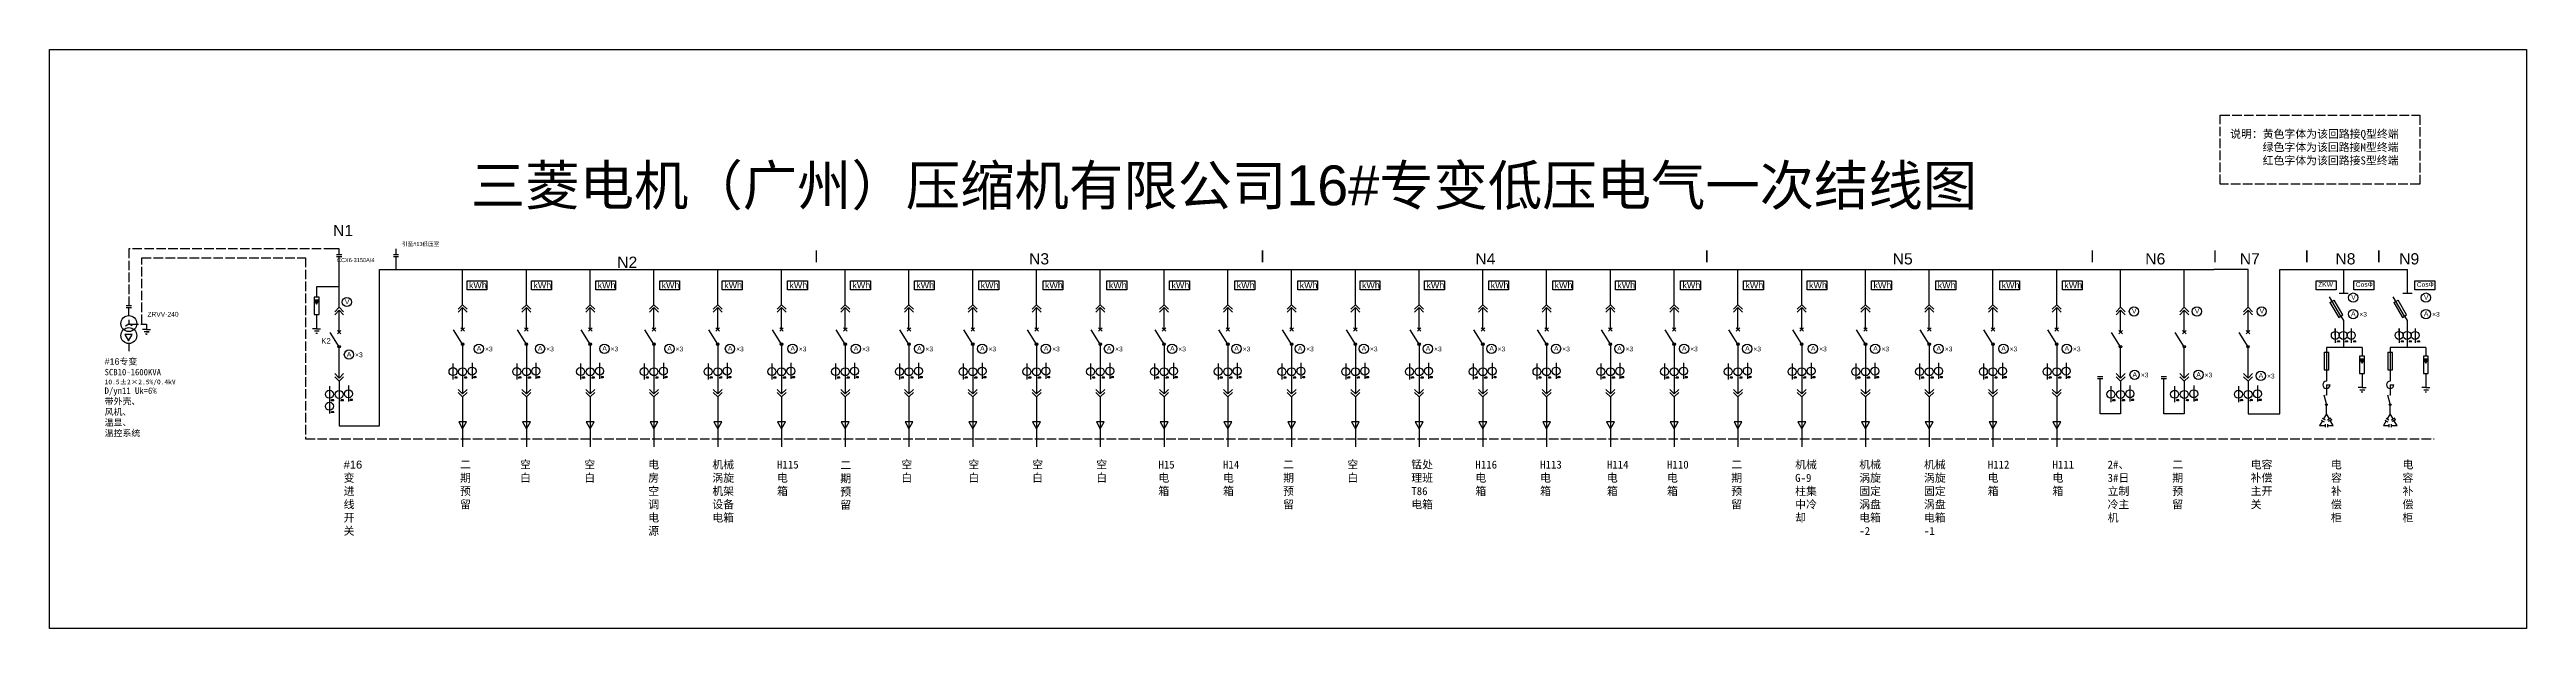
# Model space of a CAD drawing. Header units: millimetres. Extents: x 2411 to 5518, y 1356 to 2083.
import ezdxf

# ---------------------------------------------------------------- set-up
doc = ezdxf.new("R2010")
doc.units = ezdxf.units.MM
doc.linetypes.add('ACAD_ISO02W100', pattern=[15, 12, -3])
doc.layers.add('图层1', color=7, linetype='ACAD_ISO02W100')
doc.styles.get("Standard").update_dxf_attribs({"font": 'arial.ttf'})

msp = doc.modelspace()

# ---------------------------------------------------------------- texts
at = {"color": 6, "insert": (5146.6, 1982.1), "char_height": 10, "attachment_point": 1}
msp.add_mtext_dynamic_manual_height_columns('{\\fSimSun|b0|i0|c134|p2;说明：黄色字体为该回路接Q型终端\\P      绿色字体为该回路接M型终端\\P      红色字体为该回路接S型终端}', width=251.237, gutter_width=12.5, heights=[0], dxfattribs=at)
at = {"attachment_point": 1}
for s, width, heights, insert, char_height in [('{\\fSimSun|b0|i0|c134|p2;三菱电机（广州）压缩机有限公司}16#{\\fSimSun|b0|i0|c134|p2;专变低压电气一次结线图}', 2151.215, [0], (2939.5, 1937.5), 50), ('N1', 11.51, [0], (2766.5, 1862.9), 14.11), ('{\\fSimSun|b0|i0|c134|p2;引至}#13{\\fSimSun|b0|i0|c134|p2;低压室}', 55.384, [0], (2853.1, 1841.4), 5), ('^I{\\H2x;CCX6-3150A/4}', 49.575, [0], (2771.4, 1821.1), 2.5), ('N2', 11.51, [0], (3123, 1823), 14.11), ('I', 38.348, [0], (3369.9, 1830.8), 15), ('N3', 11.51, [0], (3639.7, 1827.3), 14.11), ('I', 38.348, [0], (3929.8, 1830.8), 15), ('N4', 11.51, [0], (4199.7, 1827.3), 14.11), ('I', 38.348, [0], (4487.2, 1830.8), 15), ('N5', 11.51, [0], (4723.2, 1827.3), 14.11), ('I', 38.348, [0], (4970.8, 1830.8), 15), ('N6', 11.51, [0], (5040.1, 1827.3), 14.11), ('I', 38.348, [0], (5124.7, 1830.8), 15), ('N7', 11.51, [0], (5158.7, 1827.3), 14.11), ('I', 38.348, [0], (5239.9, 1830.8), 15), ('N8', 11.51, [0], (5278.7, 1827.3), 14.11), ('I', 38.348, [0], (5330.3, 1830.8), 15), ('N9', 11.51, [0], (5358.7, 1827.3), 14.11), ('kWh', 24.597, [0], (2937, 1791.1), 8), ('kWh', 24.597, [0], (3017.9, 1791.1), 8), ('kWh', 24.597, [0], (3098.5, 1791.1), 8), ('kWh', 24.597, [0], (3178.7, 1791.1), 8), ('kWh', 24.597, [0], (3257.3, 1791.1), 8), ('kWh', 24.597, [0], (3339.1, 1791.1), 8), ('kWh', 24.597, [0], (3418.1, 1791.1), 8), ('kWh', 24.597, [0], (3498.2, 1791.1), 8), ('kWh', 24.597, [0], (3579.1, 1791.1), 8), ('kWh', 24.597, [0], (3659.7, 1791.1), 8), ('kWh', 24.597, [0], (3739.9, 1791.1), 8), ('kWh', 24.597, [0], (3818.5, 1791.1), 8), ('kWh', 24.597, [0], (3900.3, 1791.1), 8), ('kWh', 24.597, [0], (3979.3, 1791.1), 8), ('kWh', 24.597, [0], (4057.4, 1791.1), 8), ('kWh', 24.597, [0], (4138.3, 1791.1), 8), ('kWh', 24.597, [0], (4218.9, 1791.1), 8), ('kWh', 24.597, [0], (4299.1, 1791.1), 8), ('kWh', 24.597, [0], (4377.7, 1791.1), 8), ('kWh', 24.597, [0], (4459.5, 1791.1), 8), ('kWh', 24.597, [0], (4538.5, 1791.1), 8), ('kWh', 24.597, [0], (4618.3, 1791.1), 8), ('kWh', 24.597, [0], (4699.2, 1791.1), 8), ('kWh', 24.597, [0], (4779.8, 1791.1), 8), ('kWh', 24.597, [0], (4860, 1791.1), 8), ('kWh', 24.597, [0], (4938.6, 1791.1), 8), ('ZKW', 24.597, [0], (5257.1, 1791.1), 6), ('V', 6.379, [0], (5298.6, 1774.9), 6), ('CosФ', 24.597, [0], (5304.3, 1791.1), 6), ('CosФ', 24.597, [0], (5380.8, 1791.1), 6), ('V', 6.379, [0], (5389.8, 1774.9), 6), ('ZRVV-240', 38.63, [0], (2533.6, 1753.6), 6), ('V', 6.379, [0], (2781.4, 1769.3), 6), ('V', 6.379, [0], (5023.5, 1757.6), 6), ('V', 6.379, [0], (5102.4, 1757.6), 6), ('V', 6.379, [0], (5183.7, 1757.6), 6), ('A', 6.379, [0], (5298.4, 1754.2), 6), ('×3', 12.204, [0], (5308.7, 1753.5), 6), ('A', 6.379, [0], (5389.8, 1754.2), 6), ('×3', 12.204, [0], (5400.1, 1753.5), 6), ('K2', 14.087, [0], (2751.7, 1720.6), 7), ('A', 6.379, [0], (2946.9, 1710.7), 6), ('×3', 12.204, [0], (2957.2, 1710), 6), ('A', 6.379, [0], (3023.6, 1710.7), 6), ('×3', 12.204, [0], (3034, 1710), 6), ('A', 6.379, [0], (3104.4, 1710.7), 6), ('×3', 12.204, [0], (3114.7, 1710), 6), ('A', 6.379, [0], (3186, 1710.7), 6), ('×3', 12.204, [0], (3196.3, 1710), 6), ('A', 6.379, [0], (3261.9, 1710.7), 6), ('×3', 12.204, [0], (3272.2, 1710), 6), ('A', 6.379, [0], (3340.5, 1710.7), 6), ('×3', 12.204, [0], (3350.8, 1710), 6), ('A', 6.379, [0], (3419.9, 1710.7), 6), ('×3', 12.204, [0], (3430.2, 1710), 6), ('A', 6.379, [0], (3499.4, 1710.7), 6), ('×3', 12.204, [0], (3509.7, 1710), 6), ('A', 6.379, [0], (3578.4, 1710.7), 6), ('×3', 12.204, [0], (3588.8, 1710), 6), ('A', 6.379, [0], (3658.4, 1710.7), 6), ('×3', 12.204, [0], (3668.7, 1710), 6), ('A', 6.379, [0], (3737.4, 1710.7), 6), ('×3', 12.204, [0], (3747.7, 1710), 6), ('A', 6.379, [0], (3816.7, 1710.7), 6), ('×3', 12.204, [0], (3827, 1710), 6), ('A', 6.379, [0], (3897.4, 1710.7), 6), ('×3', 12.204, [0], (3907.8, 1710), 6), ('A', 6.379, [0], (3977, 1710.7), 6), ('×3', 12.204, [0], (3987.4, 1710), 6), ('A', 6.379, [0], (4057.1, 1710.7), 6), ('×3', 12.204, [0], (4067.4, 1710), 6), ('A', 6.379, [0], (4137.5, 1710.7), 6), ('×3', 12.204, [0], (4147.9, 1710), 6), ('A', 6.379, [0], (4217.3, 1710.7), 6), ('×3', 12.204, [0], (4227.6, 1710), 6), ('A', 6.379, [0], (4298.4, 1710.7), 6), ('×3', 12.204, [0], (4308.7, 1710), 6), ('A', 6.379, [0], (4377.8, 1710.7), 6), ('×3', 12.204, [0], (4388.1, 1710), 6), ('A', 6.379, [0], (4458.9, 1710.7), 6), ('×3', 12.204, [0], (4469.2, 1710), 6), ('A', 6.379, [0], (4538.2, 1710.7), 6), ('×3', 12.204, [0], (4548.5, 1710), 6), ('A', 6.379, [0], (4620.7, 1710.7), 6), ('×3', 12.204, [0], (4631, 1710), 6), ('A', 6.379, [0], (4698.9, 1710.7), 6), ('×3', 12.204, [0], (4709.2, 1710), 6), ('A', 6.379, [0], (4778.3, 1710.7), 6), ('×3', 12.204, [0], (4788.6, 1710), 6), ('A', 6.379, [0], (4859.6, 1710.7), 6), ('×3', 12.204, [0], (4870, 1710), 6), ('A', 6.379, [0], (4939, 1710.7), 6), ('×3', 12.204, [0], (4949.4, 1710), 6), ('#16{\\fSimSun|b0|i0|c134|p2;专变 SCB10-1600KVA \\P\\H0.75x;10.5±2×2.5%/0.4kV \\H1.3333x;D/yn11 Uk=6%\\P带外壳、\\P风机、\\P温显、\\P温控系统}', 93.412, [0], (2479.9, 1695.3), 8), ('A', 6.379, [0], (2783.9, 1703.4), 6), ('×3', 12.204, [0], (2794.2, 1702.7), 6), ('A', 6.379, [0], (5024.2, 1677.9), 6), ('×3', 12.204, [0], (5034.6, 1677.3), 6), ('A', 6.379, [0], (5104.3, 1677.9), 6), ('×3', 12.204, [0], (5114.6, 1677.3), 6), ('A', 6.379, [0], (5182.5, 1676.7), 6), ('×3', 12.204, [0], (5192.9, 1676), 6), ('{\\fSimSun|b0|i0|c134|p2;二\\P期\\P预\\P留}', 29.721, [0], (2925.8, 1566.8), 10), ('{\\fSimSun|b0|i0|c134|p2;空\\P白}', 29.721, [0], (3001.1, 1566.8), 10), ('{\\fSimSun|b0|i0|c134|p2;空\\P白}', 29.721, [0], (3081.8, 1566.8), 10), ('{\\fSimSun|b0|i0|c134|p2;电\\P房\\P空\\P调\\P电\\P源}', 29.721, [0], (3161.9, 1566.8), 10), ('{\\fSimSun|b0|i0|c134|p2;二\\P期\\P预\\P留}', 29.721, [0], (3402.9, 1566.1), 10), ('{\\fSimSun|b0|i0|c134|p2;空\\P白}', 29.721, [0], (3479.6, 1566.8), 10), ('{\\fSimSun|b0|i0|c134|p2;空\\P白}', 29.721, [0], (3563.6, 1566.8), 10), ('{\\fSimSun|b0|i0|c134|p2;空\\P白}', 29.721, [0], (3643.6, 1566.8), 10), ('{\\fSimSun|b0|i0|c134|p2;空\\P白}', 29.721, [0], (3724.1, 1566.8), 10), ('{\\fSimSun|b0|i0|c134|p2;二\\P期\\P预\\P留}', 29.721, [0], (3958.5, 1566.8), 10), ('{\\fSimSun|b0|i0|c134|p2;空\\P白}', 29.721, [0], (4039.1, 1566.8), 10), ('{\\fSimSun|b0|i0|c134|p2;H116电\\P箱}', 29.721, [54.4], (4199.7, 1566.8), 10), ('{\\fSimSun|b0|i0|c134|p2;二\\P期\\P预\\P留}', 29.721, [0], (4520.7, 1566.8), 10), ('{\\fSimSun|b0|i0|c134|p2;二\\P期\\P预\\P留}', 29.721, [0], (5074, 1566.8), 10), ('{\\fSimSun|b0|i0|c134|p2;电容\\P补偿\\P主开关}', 29.721, [104.5], (5172.4, 1566.8), 10), ('{\\fSimSun|b0|i0|c134|p2;电\\P容\\P补\\P偿\\P柜}', 29.721, [0], (5273.1, 1566.8), 10), ('{\\fSimSun|b0|i0|c134|p2;电\\P容\\P补\\P偿\\P柜}', 29.721, [0], (5362.9, 1566.8), 10)]:
    msp.add_mtext_dynamic_manual_height_columns(s, width=width, gutter_width=12.5, heights=heights, dxfattribs=dict(at, insert=insert, char_height=char_height))
at = {"color": 2, "insert": (2779.8, 1566.8), "char_height": 10, "attachment_point": 1}
msp.add_mtext_dynamic_manual_height_columns('#16{\\fSimSun|b0|i0|c134|p2;变\\P进\\P线\\P开\\P关}', width=29.721, gutter_width=12.5, heights=[0], dxfattribs=at)
at = {"color": 3, "char_height": 10, "attachment_point": 1}
for s, insert in [('{\\fSimSun|b0|i0|c134|p2;机械涡旋机架设备电箱}', (3242.4, 1566.8)), ('{\\fSimSun|b0|i0|c134|p2;H115电\\P箱}', (3323.5, 1566.8)), ('{\\fSimSun|b0|i0|c134|p2;H15电\\P箱}', (3802, 1566.8)), ('{\\fSimSun|b0|i0|c134|p2;H14电\\P箱}', (3883.1, 1566.8)), ('{\\fSimSun|b0|i0|c134|p2;2#、3#日立制冷主机}', (4992.9, 1566.8))]:
    msp.add_mtext_dynamic_manual_height_columns(s, width=29.721, gutter_width=12.5, heights=[0], dxfattribs=dict(at, insert=insert))
at = {"color": 1, "char_height": 10, "attachment_point": 1}
for s, insert in [('{\\fSimSun|b0|i0|c134|p2;锰处理班T86电箱}', (4119.3, 1566.8)), ('{\\fSimSun|b0|i0|c134|p2;H113电\\P箱}', (4280.9, 1566.8)), ('{\\fSimSun|b0|i0|c134|p2;H114电\\P箱}', (4364.7, 1566.8)), ('{\\fSimSun|b0|i0|c134|p2;H110电\\P箱}', (4440.1, 1566.8)), ('{\\fSimSun|b0|i0|c134|p2;机械G-9柱集中冷却}', (4600.9, 1566.8)), ('{\\fSimSun|b0|i0|c134|p2;机械涡旋固定涡盘电箱-2}', (4681.3, 1566.8)), ('{\\fSimSun|b0|i0|c134|p2;机械涡旋固定涡盘电箱-1}', (4762.5, 1566.8)), ('{\\fSimSun|b0|i0|c134|p2;H112电\\P箱}', (4842.5, 1566.8)), ('{\\fSimSun|b0|i0|c134|p2;H111电\\P箱}', (4923.7, 1566.8))]:
    msp.add_mtext_dynamic_manual_height_columns(s, width=29.721, gutter_width=12.5, heights=[0], dxfattribs=dict(at, insert=insert))

# ---------------------------------------------------------------- blocks, each defined once
blk = doc.blocks.new('111')
for p, q in [((896.2, 1426.6), (896.2, 1443.7)), ((896.2, 1443.7), (896.2, 1408.2)), ((936.2, 1443.7), (936.2, 1408.2))]:
    blk.add_line(p, q)
for centre in [(896.2, 1426.6), (916.2, 1426.6), (936.2, 1426.6)]:
    blk.add_circle(centre, 10)

# ---------------------------------------------------------------- hatches: boundary and pattern name
for points in [[(2742.9, 1768.4), (2742.9, 1768.4), (2745.9, 1763.2), (2748.9, 1768.5)], [(5309.1, 1694.4), (5309.1, 1694.4), (5312.2, 1689.2), (5315.2, 1694.5)], [(5389.1, 1694.4), (5389.1, 1694.4), (5392.2, 1689.2), (5395.2, 1694.5)]]:
    msp.add_hatch(color=256).paths.add_polyline_path(points)

# ---------------------------------------------------------------- linework, layer by layer
for p, q in [((2774.2, 1832.9), (2766.8, 1832.9)), ((2770.9, 1825.7), (2777.5, 1825.7)), ((2770.9, 1823.3), (2777.5, 1823.3)), ((2774.2, 1825.7), (2774.2, 1832.9)), ((2774.2, 1806.8), (2774.2, 1823.3)), ((2774.2, 1759.4), (2774.2, 1806.8)), ((2824.7, 1610.3), (2824.7, 1806.8)), ((2824.7, 1806.8), (5126.2, 1806.8)), ((2842.3, 1825.7), (2848.8, 1825.7)), ((2842.3, 1823.3), (2848.8, 1823.3)), ((2845.5, 1825.7), (2845.5, 1832.9)), ((2845.5, 1806.8), (2845.5, 1823.3)), ((2929.1, 1762.6), (2929.1, 1806.8)), ((3009.1, 1762.6), (3009.1, 1806.8)), ((3089.1, 1762.6), (3089.1, 1806.8)), ((3169.1, 1762.6), (3169.1, 1806.8)), ((3249.1, 1762.6), (3249.1, 1806.8)), ((3329.1, 1762.6), (3329.1, 1806.8)), ((3409.1, 1762.6), (3409.1, 1806.8)), ((3489.1, 1762.6), (3489.1, 1806.8)), ((3569.1, 1762.6), (3569.1, 1806.8)), ((3649.1, 1762.6), (3649.1, 1806.8)), ((3729.1, 1762.6), (3729.1, 1806.8)), ((3809.1, 1762.6), (3809.1, 1806.8)), ((3889.1, 1762.6), (3889.1, 1806.8)), ((3969.1, 1762.6), (3969.1, 1806.8)), ((4049.1, 1762.6), (4049.1, 1806.8)), ((4129.1, 1762.6), (4129.1, 1806.8)), ((4209.1, 1762.6), (4209.1, 1806.8)), ((4289.1, 1762.6), (4289.1, 1806.8)), ((4369.1, 1762.6), (4369.1, 1806.8)), ((4449.1, 1762.6), (4449.1, 1806.8)), ((4529.1, 1762.6), (4529.1, 1806.8)), ((4609.1, 1762.6), (4609.1, 1806.8)), ((4689.1, 1762.6), (4689.1, 1806.8)), ((4769.1, 1762.6), (4769.1, 1806.8)), ((4849.1, 1762.6), (4849.1, 1806.8)), ((4929.1, 1762.6), (4929.1, 1806.8)), ((5009.1, 1759.4), (5009.1, 1806.8)), ((5089.1, 1759.4), (5089.1, 1806.8)), ((5169.1, 1806.8), (5126.2, 1806.8)), ((5169.1, 1759.4), (5169.1, 1806.8)), ((5209.1, 1625.6), (5209.1, 1806.8)), ((5209.1, 1806.8), (5369.1, 1806.8)), ((5289.1, 1776.9), (5289.1, 1806.8)), ((5369.1, 1776.9), (5369.1, 1806.8)), ((2742.9, 1772.1), (2742.9, 1750.3)), ((2749, 1772), (2742.9, 1772)), ((2745.9, 1784.9), (2745.9, 1772)), ((2774.2, 1784.9), (2745.9, 1784.9)), ((2749, 1750.3), (2749, 1772)), ((5285.4, 1748.2), (5271.3, 1772.7)), ((5283.3, 1776.9), (5294.9, 1776.9)), ((5365.4, 1748.2), (5351.3, 1772.7)), ((5363.3, 1776.9), (5374.9, 1776.9)), ((2507, 1761.6), (2513.6, 1761.6)), ((2507, 1759.1), (2513.6, 1759.1)), ((2510.3, 1748.9), (2510.3, 1759.1)), ((2510.3, 1743.5), (2510.3, 1738.6)), ((2742.9, 1750.3), (2749, 1750.3)), ((2745.9, 1750.3), (2745.9, 1732.5)), ((2774.2, 1759.4), (2768.6, 1753.7)), ((2774.2, 1755.6), (2768.6, 1750)), ((2779.8, 1753.7), (2774.2, 1759.4)), ((2779.8, 1750), (2774.2, 1755.6)), ((2774.2, 1728.2), (2774.2, 1755.6)), ((2929.1, 1762.6), (2923.5, 1757)), ((2929.1, 1758.9), (2923.5, 1753.3)), ((2934.8, 1757), (2929.1, 1762.6)), ((2934.8, 1753.3), (2929.1, 1758.9)), ((2929.1, 1731.5), (2929.1, 1758.9)), ((3009.1, 1762.6), (3003.5, 1757)), ((3009.1, 1758.9), (3003.5, 1753.3)), ((3014.8, 1757), (3009.1, 1762.6)), ((3014.8, 1753.3), (3009.1, 1758.9)), ((3009.1, 1731.5), (3009.1, 1758.9)), ((3089.1, 1762.6), (3083.5, 1757)), ((3089.1, 1758.9), (3083.5, 1753.3)), ((3094.8, 1757), (3089.1, 1762.6)), ((3094.8, 1753.3), (3089.1, 1758.9)), ((3089.1, 1731.5), (3089.1, 1758.9)), ((3169.1, 1762.6), (3163.5, 1757)), ((3169.1, 1758.9), (3163.5, 1753.3)), ((3174.8, 1757), (3169.1, 1762.6)), ((3174.8, 1753.3), (3169.1, 1758.9)), ((3169.1, 1731.5), (3169.1, 1758.9)), ((3249.1, 1762.6), (3243.5, 1757)), ((3249.1, 1758.9), (3243.5, 1753.3)), ((3254.8, 1757), (3249.1, 1762.6)), ((3254.8, 1753.3), (3249.1, 1758.9)), ((3249.1, 1731.5), (3249.1, 1758.9)), ((3329.1, 1762.6), (3323.5, 1757)), ((3329.1, 1758.9), (3323.5, 1753.3)), ((3334.8, 1757), (3329.1, 1762.6)), ((3334.8, 1753.3), (3329.1, 1758.9)), ((3329.1, 1731.5), (3329.1, 1758.9)), ((3409.1, 1762.6), (3403.5, 1757)), ((3409.1, 1758.9), (3403.5, 1753.3)), ((3414.8, 1757), (3409.1, 1762.6)), ((3414.8, 1753.3), (3409.1, 1758.9)), ((3409.1, 1731.5), (3409.1, 1758.9)), ((3489.1, 1762.6), (3483.5, 1757)), ((3489.1, 1758.9), (3483.5, 1753.3)), ((3494.8, 1757), (3489.1, 1762.6)), ((3494.8, 1753.3), (3489.1, 1758.9)), ((3489.1, 1731.5), (3489.1, 1758.9)), ((3569.1, 1762.6), (3563.5, 1757)), ((3569.1, 1758.9), (3563.5, 1753.3)), ((3574.8, 1757), (3569.1, 1762.6)), ((3574.8, 1753.3), (3569.1, 1758.9)), ((3569.1, 1731.5), (3569.1, 1758.9)), ((3649.1, 1762.6), (3643.5, 1757)), ((3649.1, 1758.9), (3643.5, 1753.3)), ((3654.8, 1757), (3649.1, 1762.6)), ((3654.8, 1753.3), (3649.1, 1758.9)), ((3649.1, 1731.5), (3649.1, 1758.9)), ((3729.1, 1762.6), (3723.5, 1757)), ((3729.1, 1758.9), (3723.5, 1753.3)), ((3734.8, 1757), (3729.1, 1762.6)), ((3734.8, 1753.3), (3729.1, 1758.9)), ((3729.1, 1731.5), (3729.1, 1758.9)), ((3809.1, 1762.6), (3803.5, 1757)), ((3809.1, 1758.9), (3803.5, 1753.3)), ((3814.8, 1757), (3809.1, 1762.6)), ((3814.8, 1753.3), (3809.1, 1758.9)), ((3809.1, 1731.5), (3809.1, 1758.9)), ((3889.1, 1762.6), (3883.5, 1757)), ((3889.1, 1758.9), (3883.5, 1753.3)), ((3894.8, 1757), (3889.1, 1762.6)), ((3894.8, 1753.3), (3889.1, 1758.9)), ((3889.1, 1731.5), (3889.1, 1758.9)), ((3969.1, 1762.6), (3963.5, 1757)), ((3969.1, 1758.9), (3963.5, 1753.3)), ((3974.8, 1757), (3969.1, 1762.6)), ((3974.8, 1753.3), (3969.1, 1758.9)), ((3969.1, 1731.5), (3969.1, 1758.9)), ((4049.1, 1762.6), (4043.5, 1757)), ((4049.1, 1758.9), (4043.5, 1753.3)), ((4054.8, 1757), (4049.1, 1762.6)), ((4054.8, 1753.3), (4049.1, 1758.9)), ((4049.1, 1731.5), (4049.1, 1758.9)), ((4129.1, 1762.6), (4123.5, 1757)), ((4129.1, 1758.9), (4123.5, 1753.3)), ((4134.8, 1757), (4129.1, 1762.6)), ((4134.8, 1753.3), (4129.1, 1758.9)), ((4129.1, 1731.5), (4129.1, 1758.9)), ((4209.1, 1762.6), (4203.5, 1757)), ((4209.1, 1758.9), (4203.5, 1753.3)), ((4214.8, 1757), (4209.1, 1762.6)), ((4214.8, 1753.3), (4209.1, 1758.9)), ((4209.1, 1731.5), (4209.1, 1758.9)), ((4289.1, 1762.6), (4283.5, 1757)), ((4289.1, 1758.9), (4283.5, 1753.3)), ((4294.8, 1757), (4289.1, 1762.6)), ((4294.8, 1753.3), (4289.1, 1758.9)), ((4289.1, 1731.5), (4289.1, 1758.9)), ((4369.1, 1762.6), (4363.5, 1757)), ((4369.1, 1758.9), (4363.5, 1753.3)), ((4374.8, 1757), (4369.1, 1762.6)), ((4374.8, 1753.3), (4369.1, 1758.9)), ((4369.1, 1731.5), (4369.1, 1758.9)), ((4449.1, 1762.6), (4443.5, 1757)), ((4449.1, 1758.9), (4443.5, 1753.3)), ((4454.8, 1757), (4449.1, 1762.6)), ((4454.8, 1753.3), (4449.1, 1758.9)), ((4449.1, 1731.5), (4449.1, 1758.9)), ((4529.1, 1762.6), (4523.5, 1757)), ((4529.1, 1758.9), (4523.5, 1753.3)), ((4534.8, 1757), (4529.1, 1762.6)), ((4534.8, 1753.3), (4529.1, 1758.9)), ((4529.1, 1731.5), (4529.1, 1758.9)), ((4609.1, 1762.6), (4603.5, 1757)), ((4609.1, 1758.9), (4603.5, 1753.3)), ((4614.8, 1757), (4609.1, 1762.6)), ((4614.8, 1753.3), (4609.1, 1758.9)), ((4609.1, 1731.5), (4609.1, 1758.9)), ((4689.1, 1762.6), (4683.5, 1757)), ((4689.1, 1758.9), (4683.5, 1753.3)), ((4694.8, 1757), (4689.1, 1762.6)), ((4694.8, 1753.3), (4689.1, 1758.9)), ((4689.1, 1731.5), (4689.1, 1758.9)), ((4769.1, 1762.6), (4763.5, 1757)), ((4769.1, 1758.9), (4763.5, 1753.3)), ((4774.8, 1757), (4769.1, 1762.6)), ((4774.8, 1753.3), (4769.1, 1758.9)), ((4769.1, 1731.5), (4769.1, 1758.9)), ((4849.1, 1762.6), (4843.5, 1757)), ((4849.1, 1758.9), (4843.5, 1753.3)), ((4854.8, 1757), (4849.1, 1762.6)), ((4854.8, 1753.3), (4849.1, 1758.9)), ((4849.1, 1731.5), (4849.1, 1758.9)), ((4929.1, 1762.6), (4923.5, 1757)), ((4929.1, 1758.9), (4923.5, 1753.3)), ((4934.8, 1757), (4929.1, 1762.6)), ((4934.8, 1753.3), (4929.1, 1758.9)), ((4929.1, 1731.5), (4929.1, 1758.9)), ((5009.1, 1759.4), (5003.5, 1753.7)), ((5009.1, 1755.6), (5003.5, 1750)), ((5014.8, 1753.7), (5009.1, 1759.4)), ((5014.8, 1750), (5009.1, 1755.6)), ((5009.1, 1728.2), (5009.1, 1755.6)), ((5089.1, 1759.4), (5083.5, 1753.7)), ((5089.1, 1755.6), (5083.5, 1750)), ((5094.8, 1753.7), (5089.1, 1759.4)), ((5094.8, 1750), (5089.1, 1755.6)), ((5089.1, 1728.2), (5089.1, 1755.6)), ((5169.1, 1759.4), (5163.5, 1753.7)), ((5169.1, 1755.6), (5163.5, 1750)), ((5174.8, 1753.7), (5169.1, 1759.4)), ((5174.8, 1750), (5169.1, 1755.6)), ((5169.1, 1728.2), (5169.1, 1755.6)), ((5271.9, 1765.5), (5277.3, 1768.4)), ((5271.9, 1765.5), (5282.8, 1746.7)), ((5288.1, 1749.7), (5277.3, 1768.4)), ((5282.8, 1746.7), (5288.1, 1749.7)), ((5285.4, 1748.2), (5288.7, 1742.6)), ((5288.7, 1742.6), (5288.7, 1709)), ((5351.9, 1765.5), (5357.3, 1768.4)), ((5351.9, 1765.5), (5362.8, 1746.7)), ((5368.1, 1749.7), (5357.3, 1768.4)), ((5362.8, 1746.7), (5368.1, 1749.7)), ((5365.4, 1748.2), (5368.7, 1742.6)), ((5368.7, 1742.6), (5368.7, 1709)), ((2506.1, 1736.1), (2510.3, 1738.6)), ((2514.6, 1736.1), (2510.3, 1738.6)), ((2510.3, 1713.8), (2510.3, 1704.4)), ((2532.3, 1731.5), (2527.3, 1731.5)), ((2535.6, 1728.4), (2529.6, 1728.4)), ((2533.3, 1725.6), (2531.3, 1725.6)), ((2532.3, 1738.2), (2532.3, 1731.5)), ((2532.3, 1731.5), (2537.3, 1731.5)), ((2532.3, 1725.6), (2533.3, 1725.6)), ((2532.6, 1728.4), (2535.6, 1728.4)), ((2745.9, 1732.5), (2740.9, 1732.5)), ((2749.2, 1729.4), (2743.2, 1729.4)), ((2746.9, 1726.6), (2744.9, 1726.6)), ((2745.9, 1732.5), (2750.9, 1732.5)), ((2774.2, 1709.9), (2762.9, 1727.8)), ((2772, 1726), (2776.4, 1730.4)), ((2772, 1730.4), (2776.4, 1726)), ((2774.2, 1670.3), (2774.2, 1709.9)), ((2929.1, 1713.1), (2917.8, 1731.1)), ((2926.9, 1729.3), (2931.4, 1733.7)), ((2926.9, 1733.7), (2931.4, 1729.3)), ((2929.1, 1713.1), (2929.1, 1650.5)), ((3009.1, 1713.1), (2997.8, 1731.1)), ((3006.9, 1729.3), (3011.4, 1733.7)), ((3006.9, 1733.7), (3011.4, 1729.3)), ((3009.1, 1713.1), (3009.1, 1650.5)), ((3089.1, 1713.1), (3077.8, 1731.1)), ((3086.9, 1729.3), (3091.4, 1733.7)), ((3086.9, 1733.7), (3091.4, 1729.3)), ((3089.1, 1713.1), (3089.1, 1650.5)), ((3169.1, 1713.1), (3157.8, 1731.1)), ((3166.9, 1729.3), (3171.4, 1733.7)), ((3166.9, 1733.7), (3171.4, 1729.3)), ((3169.1, 1713.1), (3169.1, 1650.5)), ((3249.1, 1713.1), (3237.8, 1731.1)), ((3246.9, 1729.3), (3251.4, 1733.7)), ((3246.9, 1733.7), (3251.4, 1729.3)), ((3249.1, 1713.1), (3249.1, 1650.5)), ((3329.1, 1713.1), (3317.8, 1731.1)), ((3326.9, 1729.3), (3331.4, 1733.7)), ((3326.9, 1733.7), (3331.4, 1729.3)), ((3329.1, 1713.1), (3329.1, 1650.5)), ((3409.1, 1713.1), (3397.8, 1731.1)), ((3406.9, 1729.3), (3411.4, 1733.7)), ((3406.9, 1733.7), (3411.4, 1729.3)), ((3409.1, 1713.1), (3409.1, 1650.5)), ((3489.1, 1713.1), (3477.8, 1731.1)), ((3486.9, 1729.3), (3491.4, 1733.7)), ((3486.9, 1733.7), (3491.4, 1729.3)), ((3489.1, 1713.1), (3489.1, 1650.5)), ((3569.1, 1713.1), (3557.8, 1731.1)), ((3566.9, 1729.3), (3571.4, 1733.7)), ((3566.9, 1733.7), (3571.4, 1729.3)), ((3569.1, 1713.1), (3569.1, 1650.5)), ((3649.1, 1713.1), (3637.8, 1731.1)), ((3646.9, 1729.3), (3651.4, 1733.7)), ((3646.9, 1733.7), (3651.4, 1729.3)), ((3649.1, 1713.1), (3649.1, 1650.5)), ((3729.1, 1713.1), (3717.8, 1731.1)), ((3726.9, 1729.3), (3731.4, 1733.7)), ((3726.9, 1733.7), (3731.4, 1729.3)), ((3729.1, 1713.1), (3729.1, 1650.5)), ((3809.1, 1713.1), (3797.8, 1731.1)), ((3806.9, 1729.3), (3811.4, 1733.7)), ((3806.9, 1733.7), (3811.4, 1729.3)), ((3809.1, 1713.1), (3809.1, 1650.5)), ((3889.1, 1713.1), (3877.8, 1731.1)), ((3886.9, 1729.3), (3891.4, 1733.7)), ((3886.9, 1733.7), (3891.4, 1729.3)), ((3889.1, 1713.1), (3889.1, 1650.5)), ((3969.1, 1713.1), (3957.8, 1731.1)), ((3966.9, 1729.3), (3971.4, 1733.7)), ((3966.9, 1733.7), (3971.4, 1729.3)), ((3969.1, 1713.1), (3969.1, 1650.5)), ((4049.1, 1713.1), (4037.8, 1731.1)), ((4046.9, 1729.3), (4051.4, 1733.7)), ((4046.9, 1733.7), (4051.4, 1729.3)), ((4049.1, 1713.1), (4049.1, 1650.5)), ((4129.1, 1713.1), (4117.8, 1731.1)), ((4126.9, 1729.3), (4131.4, 1733.7)), ((4126.9, 1733.7), (4131.4, 1729.3)), ((4129.1, 1713.1), (4129.1, 1650.5)), ((4209.1, 1713.1), (4197.8, 1731.1)), ((4206.9, 1729.3), (4211.4, 1733.7)), ((4206.9, 1733.7), (4211.4, 1729.3)), ((4209.1, 1713.1), (4209.1, 1650.5)), ((4289.1, 1713.1), (4277.8, 1731.1)), ((4286.9, 1729.3), (4291.4, 1733.7)), ((4286.9, 1733.7), (4291.4, 1729.3)), ((4289.1, 1713.1), (4289.1, 1650.5)), ((4369.1, 1713.1), (4357.8, 1731.1)), ((4366.9, 1729.3), (4371.4, 1733.7)), ((4366.9, 1733.7), (4371.4, 1729.3)), ((4369.1, 1713.1), (4369.1, 1650.5)), ((4449.1, 1713.1), (4437.8, 1731.1)), ((4446.9, 1729.3), (4451.4, 1733.7)), ((4446.9, 1733.7), (4451.4, 1729.3)), ((4449.1, 1713.1), (4449.1, 1650.5)), ((4529.1, 1713.1), (4517.8, 1731.1)), ((4526.9, 1729.3), (4531.4, 1733.7)), ((4526.9, 1733.7), (4531.4, 1729.3)), ((4529.1, 1713.1), (4529.1, 1650.5)), ((4609.1, 1713.1), (4597.8, 1731.1)), ((4606.9, 1729.3), (4611.4, 1733.7)), ((4606.9, 1733.7), (4611.4, 1729.3)), ((4609.1, 1713.1), (4609.1, 1650.5)), ((4689.1, 1713.1), (4677.8, 1731.1)), ((4686.9, 1729.3), (4691.4, 1733.7)), ((4686.9, 1733.7), (4691.4, 1729.3)), ((4689.1, 1713.1), (4689.1, 1650.5)), ((4769.1, 1713.1), (4757.8, 1731.1)), ((4766.9, 1729.3), (4771.4, 1733.7)), ((4766.9, 1733.7), (4771.4, 1729.3)), ((4769.1, 1713.1), (4769.1, 1650.5)), ((4849.1, 1713.1), (4837.8, 1731.1)), ((4846.9, 1729.3), (4851.4, 1733.7)), ((4846.9, 1733.7), (4851.4, 1729.3)), ((4849.1, 1713.1), (4849.1, 1650.5)), ((4929.1, 1713.1), (4917.8, 1731.1)), ((4926.9, 1729.3), (4931.4, 1733.7)), ((4926.9, 1733.7), (4931.4, 1729.3)), ((4929.1, 1713.1), (4929.1, 1650.5)), ((5009.1, 1709.9), (4997.8, 1727.8)), ((5006.9, 1726), (5011.4, 1730.4)), ((5006.9, 1730.4), (5011.4, 1726)), ((5009.1, 1670.3), (5009.1, 1709.9)), ((5089.1, 1709.9), (5077.8, 1727.8)), ((5086.9, 1726), (5091.4, 1730.4)), ((5086.9, 1730.4), (5091.4, 1726)), ((5089.1, 1670.3), (5089.1, 1709.9)), ((5169.1, 1709.9), (5157.8, 1727.8)), ((5166.9, 1726), (5171.4, 1730.4)), ((5166.9, 1730.4), (5171.4, 1726)), ((5169.1, 1670.3), (5169.1, 1709.9)), ((5280.6, 1716.5), (5284.6, 1716.5)), ((5281.8, 1717.7), (5281.3, 1715.4)), ((5283.3, 1717.7), (5282.8, 1715.4)), ((5290.7, 1716.5), (5294.7, 1716.5)), ((5291.9, 1717.7), (5291.4, 1715.4)), ((5293.5, 1717.7), (5292.9, 1715.4)), ((5300.9, 1716.5), (5304.9, 1716.5)), ((5302.2, 1717.7), (5301.6, 1715.4)), ((5303.7, 1717.7), (5303.2, 1715.4)), ((5360.6, 1716.5), (5364.6, 1716.5)), ((5361.8, 1717.7), (5361.3, 1715.4)), ((5363.3, 1717.7), (5362.8, 1715.4)), ((5370.7, 1716.5), (5374.7, 1716.5)), ((5371.9, 1717.7), (5371.4, 1715.4)), ((5373.5, 1717.7), (5372.9, 1715.4)), ((5380.9, 1716.5), (5384.9, 1716.5)), ((5382.2, 1717.7), (5381.6, 1715.4)), ((5383.7, 1717.7), (5383.2, 1715.4)), ((2917, 1688.8), (2917, 1668.7)), ((2940.9, 1689.6), (2940.9, 1669.4)), ((2997, 1688.8), (2997, 1668.7)), ((3020.9, 1689.6), (3020.9, 1669.4)), ((3077, 1688.8), (3077, 1668.7)), ((3100.9, 1689.6), (3100.9, 1669.4)), ((3157, 1688.8), (3157, 1668.7)), ((3180.9, 1689.6), (3180.9, 1669.4)), ((3237, 1688.8), (3237, 1668.7)), ((3260.9, 1689.6), (3260.9, 1669.4)), ((3317, 1688.8), (3317, 1668.7)), ((3340.9, 1689.6), (3340.9, 1669.4)), ((3397, 1688.8), (3397, 1668.7)), ((3420.9, 1689.6), (3420.9, 1669.4)), ((3477, 1688.8), (3477, 1668.7)), ((3500.9, 1689.6), (3500.9, 1669.4)), ((3557, 1688.8), (3557, 1668.7)), ((3580.9, 1689.6), (3580.9, 1669.4)), ((3637, 1688.8), (3637, 1668.7)), ((3660.9, 1689.6), (3660.9, 1669.4)), ((3717, 1688.8), (3717, 1668.7)), ((3740.9, 1689.6), (3740.9, 1669.4)), ((3797, 1688.8), (3797, 1668.7)), ((3820.9, 1689.6), (3820.9, 1669.4)), ((3877, 1688.8), (3877, 1668.7)), ((3900.9, 1689.6), (3900.9, 1669.4)), ((3957, 1688.8), (3957, 1668.7)), ((3980.9, 1689.6), (3980.9, 1669.4)), ((4037, 1688.8), (4037, 1668.7)), ((4060.9, 1689.6), (4060.9, 1669.4)), ((4117, 1688.8), (4117, 1668.7)), ((4140.9, 1689.6), (4140.9, 1669.4)), ((4197, 1688.8), (4197, 1668.7)), ((4220.9, 1689.6), (4220.9, 1669.4)), ((4277, 1688.8), (4277, 1668.7)), ((4300.9, 1689.6), (4300.9, 1669.4)), ((4357, 1688.8), (4357, 1668.7)), ((4380.9, 1689.6), (4380.9, 1669.4)), ((4437, 1688.8), (4437, 1668.7)), ((4460.9, 1689.6), (4460.9, 1669.4)), ((4517, 1688.8), (4517, 1668.7)), ((4540.9, 1689.6), (4540.9, 1669.4)), ((4597, 1688.8), (4597, 1668.7)), ((4620.9, 1689.6), (4620.9, 1669.4)), ((4677, 1688.8), (4677, 1668.7)), ((4700.9, 1689.6), (4700.9, 1669.4)), ((4757, 1688.8), (4757, 1668.7)), ((4780.9, 1689.6), (4780.9, 1669.4)), ((4837, 1688.8), (4837, 1668.7)), ((4860.9, 1689.6), (4860.9, 1669.4)), ((4917, 1688.8), (4917, 1668.7)), ((4940.9, 1689.6), (4940.9, 1669.4)), ((5264.4, 1702.8), (5264.4, 1681)), ((5270.5, 1702.6), (5264.4, 1702.6)), ((5264.4, 1681), (5270.5, 1681)), ((5288.7, 1709), (5267.4, 1709)), ((5267.4, 1709), (5267.4, 1674.5)), ((5270.5, 1681), (5270.5, 1702.6)), ((5312.2, 1709), (5288.7, 1709)), ((5309.1, 1698.1), (5309.1, 1676.3)), ((5315.2, 1698), (5309.1, 1698)), ((5312.2, 1709), (5312.2, 1698)), ((5315.2, 1676.3), (5315.2, 1698)), ((5344.4, 1702.8), (5344.4, 1681)), ((5350.5, 1702.6), (5344.4, 1702.6)), ((5344.4, 1681), (5350.5, 1681)), ((5368.7, 1709), (5347.4, 1709)), ((5347.4, 1709), (5347.4, 1674.5)), ((5350.5, 1681), (5350.5, 1702.6)), ((5392.2, 1709), (5368.7, 1709)), ((5389.1, 1698.1), (5389.1, 1676.3)), ((5395.2, 1698), (5389.1, 1698)), ((5392.2, 1709), (5392.2, 1698)), ((5395.2, 1676.3), (5395.2, 1698)), ((2762, 1660.3), (2762, 1640.1)), ((2768.6, 1676), (2774.2, 1670.3)), ((2768.6, 1672.2), (2774.2, 1666.6)), ((2774.2, 1670.3), (2779.8, 1676)), ((2774.2, 1666.6), (2779.8, 1672.2)), ((2774.2, 1666.6), (2774.2, 1610.3)), ((2785.9, 1661), (2785.9, 1640.9)), ((2918.8, 1671.1), (2922.8, 1671.1)), ((2920, 1672.3), (2919.5, 1670)), ((2921.6, 1672.3), (2921, 1670)), ((2923.5, 1656.1), (2929.1, 1650.5)), ((2923.5, 1652.4), (2929.1, 1646.7)), ((2929.1, 1650.5), (2934.8, 1656.1)), ((2929.1, 1646.7), (2934.8, 1652.4)), ((2930.9, 1671.1), (2934.9, 1671.1)), ((2932.1, 1672.3), (2931.6, 1670)), ((2933.7, 1672.3), (2933.2, 1670)), ((2942.3, 1671.5), (2946.3, 1671.5)), ((2943.5, 1672.7), (2943, 1670.4)), ((2945.1, 1672.7), (2944.6, 1670.4)), ((2998.8, 1671.1), (3002.8, 1671.1)), ((3000, 1672.3), (2999.5, 1670)), ((3001.6, 1672.3), (3001, 1670)), ((3003.5, 1656.1), (3009.1, 1650.5)), ((3003.5, 1652.4), (3009.1, 1646.7)), ((3009.1, 1650.5), (3014.8, 1656.1)), ((3009.1, 1646.7), (3014.8, 1652.4)), ((3010.9, 1671.1), (3014.9, 1671.1)), ((3012.1, 1672.3), (3011.6, 1670)), ((3013.7, 1672.3), (3013.2, 1670)), ((3022.3, 1671.5), (3026.3, 1671.5)), ((3023.5, 1672.7), (3023, 1670.4)), ((3025.1, 1672.7), (3024.6, 1670.4)), ((3078.8, 1671.1), (3082.8, 1671.1)), ((3080, 1672.3), (3079.5, 1670)), ((3081.6, 1672.3), (3081, 1670)), ((3083.5, 1656.1), (3089.1, 1650.5)), ((3083.5, 1652.4), (3089.1, 1646.7)), ((3089.1, 1650.5), (3094.8, 1656.1)), ((3089.1, 1646.7), (3094.8, 1652.4)), ((3090.9, 1671.1), (3094.9, 1671.1)), ((3092.1, 1672.3), (3091.6, 1670)), ((3093.7, 1672.3), (3093.2, 1670)), ((3102.3, 1671.5), (3106.3, 1671.5)), ((3103.5, 1672.7), (3103, 1670.4)), ((3105.1, 1672.7), (3104.6, 1670.4)), ((3158.8, 1671.1), (3162.8, 1671.1)), ((3160, 1672.3), (3159.5, 1670)), ((3161.6, 1672.3), (3161, 1670)), ((3163.5, 1656.1), (3169.1, 1650.5)), ((3163.5, 1652.4), (3169.1, 1646.7)), ((3169.1, 1650.5), (3174.8, 1656.1)), ((3169.1, 1646.7), (3174.8, 1652.4)), ((3170.9, 1671.1), (3174.9, 1671.1)), ((3172.1, 1672.3), (3171.6, 1670)), ((3173.7, 1672.3), (3173.2, 1670)), ((3182.3, 1671.5), (3186.3, 1671.5)), ((3183.5, 1672.7), (3183, 1670.4)), ((3185.1, 1672.7), (3184.6, 1670.4)), ((3238.8, 1671.1), (3242.8, 1671.1)), ((3240, 1672.3), (3239.5, 1670)), ((3241.6, 1672.3), (3241, 1670)), ((3243.5, 1656.1), (3249.1, 1650.5)), ((3243.5, 1652.4), (3249.1, 1646.7)), ((3249.1, 1650.5), (3254.8, 1656.1)), ((3249.1, 1646.7), (3254.8, 1652.4)), ((3250.9, 1671.1), (3254.9, 1671.1)), ((3252.1, 1672.3), (3251.6, 1670)), ((3253.7, 1672.3), (3253.2, 1670)), ((3262.3, 1671.5), (3266.3, 1671.5)), ((3263.5, 1672.7), (3263, 1670.4)), ((3265.1, 1672.7), (3264.6, 1670.4)), ((3318.8, 1671.1), (3322.8, 1671.1)), ((3320, 1672.3), (3319.5, 1670)), ((3321.6, 1672.3), (3321, 1670)), ((3323.5, 1656.1), (3329.1, 1650.5)), ((3323.5, 1652.4), (3329.1, 1646.7)), ((3329.1, 1650.5), (3334.8, 1656.1)), ((3329.1, 1646.7), (3334.8, 1652.4)), ((3330.9, 1671.1), (3334.9, 1671.1)), ((3332.1, 1672.3), (3331.6, 1670)), ((3333.7, 1672.3), (3333.2, 1670)), ((3342.3, 1671.5), (3346.3, 1671.5)), ((3343.5, 1672.7), (3343, 1670.4)), ((3345.1, 1672.7), (3344.6, 1670.4)), ((3398.8, 1671.1), (3402.8, 1671.1)), ((3400, 1672.3), (3399.5, 1670)), ((3401.6, 1672.3), (3401, 1670)), ((3403.5, 1656.1), (3409.1, 1650.5)), ((3403.5, 1652.4), (3409.1, 1646.7)), ((3409.1, 1650.5), (3414.8, 1656.1)), ((3409.1, 1646.7), (3414.8, 1652.4)), ((3410.9, 1671.1), (3414.9, 1671.1)), ((3412.1, 1672.3), (3411.6, 1670)), ((3413.7, 1672.3), (3413.2, 1670)), ((3422.3, 1671.5), (3426.3, 1671.5)), ((3423.5, 1672.7), (3423, 1670.4)), ((3425.1, 1672.7), (3424.6, 1670.4)), ((3478.8, 1671.1), (3482.8, 1671.1)), ((3480, 1672.3), (3479.5, 1670)), ((3481.6, 1672.3), (3481, 1670)), ((3483.5, 1656.1), (3489.1, 1650.5)), ((3483.5, 1652.4), (3489.1, 1646.7)), ((3489.1, 1650.5), (3494.8, 1656.1)), ((3489.1, 1646.7), (3494.8, 1652.4)), ((3490.9, 1671.1), (3494.9, 1671.1)), ((3492.1, 1672.3), (3491.6, 1670)), ((3493.7, 1672.3), (3493.2, 1670)), ((3502.3, 1671.5), (3506.3, 1671.5)), ((3503.5, 1672.7), (3503, 1670.4)), ((3505.1, 1672.7), (3504.6, 1670.4)), ((3558.8, 1671.1), (3562.8, 1671.1)), ((3560, 1672.3), (3559.5, 1670)), ((3561.6, 1672.3), (3561, 1670)), ((3563.5, 1656.1), (3569.1, 1650.5)), ((3563.5, 1652.4), (3569.1, 1646.7)), ((3569.1, 1650.5), (3574.8, 1656.1)), ((3569.1, 1646.7), (3574.8, 1652.4)), ((3570.9, 1671.1), (3574.9, 1671.1)), ((3572.1, 1672.3), (3571.6, 1670)), ((3573.7, 1672.3), (3573.2, 1670)), ((3582.3, 1671.5), (3586.3, 1671.5)), ((3583.5, 1672.7), (3583, 1670.4)), ((3585.1, 1672.7), (3584.6, 1670.4)), ((3638.8, 1671.1), (3642.8, 1671.1)), ((3640, 1672.3), (3639.5, 1670)), ((3641.6, 1672.3), (3641, 1670)), ((3643.5, 1656.1), (3649.1, 1650.5)), ((3643.5, 1652.4), (3649.1, 1646.7)), ((3649.1, 1650.5), (3654.8, 1656.1)), ((3649.1, 1646.7), (3654.8, 1652.4)), ((3650.9, 1671.1), (3654.9, 1671.1)), ((3652.1, 1672.3), (3651.6, 1670)), ((3653.7, 1672.3), (3653.2, 1670)), ((3662.3, 1671.5), (3666.3, 1671.5)), ((3663.5, 1672.7), (3663, 1670.4)), ((3665.1, 1672.7), (3664.6, 1670.4)), ((3718.8, 1671.1), (3722.8, 1671.1)), ((3720, 1672.3), (3719.5, 1670)), ((3721.6, 1672.3), (3721, 1670)), ((3723.5, 1656.1), (3729.1, 1650.5)), ((3723.5, 1652.4), (3729.1, 1646.7)), ((3729.1, 1650.5), (3734.8, 1656.1)), ((3729.1, 1646.7), (3734.8, 1652.4)), ((3730.9, 1671.1), (3734.9, 1671.1)), ((3732.1, 1672.3), (3731.6, 1670)), ((3733.7, 1672.3), (3733.2, 1670)), ((3742.3, 1671.5), (3746.3, 1671.5)), ((3743.5, 1672.7), (3743, 1670.4)), ((3745.1, 1672.7), (3744.6, 1670.4)), ((3798.8, 1671.1), (3802.8, 1671.1)), ((3800, 1672.3), (3799.5, 1670)), ((3801.6, 1672.3), (3801, 1670)), ((3803.5, 1656.1), (3809.1, 1650.5)), ((3803.5, 1652.4), (3809.1, 1646.7)), ((3809.1, 1650.5), (3814.8, 1656.1)), ((3809.1, 1646.7), (3814.8, 1652.4)), ((3810.9, 1671.1), (3814.9, 1671.1)), ((3812.1, 1672.3), (3811.6, 1670)), ((3813.7, 1672.3), (3813.2, 1670)), ((3822.3, 1671.5), (3826.3, 1671.5)), ((3823.5, 1672.7), (3823, 1670.4)), ((3825.1, 1672.7), (3824.6, 1670.4)), ((3878.8, 1671.1), (3882.8, 1671.1)), ((3880, 1672.3), (3879.5, 1670)), ((3881.6, 1672.3), (3881, 1670)), ((3883.5, 1656.1), (3889.1, 1650.5)), ((3883.5, 1652.4), (3889.1, 1646.7)), ((3889.1, 1650.5), (3894.8, 1656.1)), ((3889.1, 1646.7), (3894.8, 1652.4)), ((3890.9, 1671.1), (3894.9, 1671.1)), ((3892.1, 1672.3), (3891.6, 1670)), ((3893.7, 1672.3), (3893.2, 1670)), ((3902.3, 1671.5), (3906.3, 1671.5)), ((3903.5, 1672.7), (3903, 1670.4)), ((3905.1, 1672.7), (3904.6, 1670.4)), ((3958.8, 1671.1), (3962.8, 1671.1)), ((3960, 1672.3), (3959.5, 1670)), ((3961.6, 1672.3), (3961, 1670)), ((3963.5, 1656.1), (3969.1, 1650.5)), ((3963.5, 1652.4), (3969.1, 1646.7)), ((3969.1, 1650.5), (3974.8, 1656.1)), ((3969.1, 1646.7), (3974.8, 1652.4)), ((3970.9, 1671.1), (3974.9, 1671.1)), ((3972.1, 1672.3), (3971.6, 1670)), ((3973.7, 1672.3), (3973.2, 1670)), ((3982.3, 1671.5), (3986.3, 1671.5)), ((3983.5, 1672.7), (3983, 1670.4)), ((3985.1, 1672.7), (3984.6, 1670.4)), ((4038.8, 1671.1), (4042.8, 1671.1)), ((4040, 1672.3), (4039.5, 1670)), ((4041.6, 1672.3), (4041, 1670)), ((4043.5, 1656.1), (4049.1, 1650.5)), ((4043.5, 1652.4), (4049.1, 1646.7)), ((4049.1, 1650.5), (4054.8, 1656.1)), ((4049.1, 1646.7), (4054.8, 1652.4)), ((4050.9, 1671.1), (4054.9, 1671.1)), ((4052.1, 1672.3), (4051.6, 1670)), ((4053.7, 1672.3), (4053.2, 1670)), ((4062.3, 1671.5), (4066.3, 1671.5)), ((4063.5, 1672.7), (4063, 1670.4)), ((4065.1, 1672.7), (4064.6, 1670.4)), ((4118.8, 1671.1), (4122.8, 1671.1)), ((4120, 1672.3), (4119.5, 1670)), ((4121.6, 1672.3), (4121, 1670)), ((4123.5, 1656.1), (4129.1, 1650.5)), ((4123.5, 1652.4), (4129.1, 1646.7)), ((4129.1, 1650.5), (4134.8, 1656.1)), ((4129.1, 1646.7), (4134.8, 1652.4)), ((4130.9, 1671.1), (4134.9, 1671.1)), ((4132.1, 1672.3), (4131.6, 1670)), ((4133.7, 1672.3), (4133.2, 1670)), ((4142.3, 1671.5), (4146.3, 1671.5)), ((4143.5, 1672.7), (4143, 1670.4)), ((4145.1, 1672.7), (4144.6, 1670.4)), ((4198.8, 1671.1), (4202.8, 1671.1)), ((4200, 1672.3), (4199.5, 1670)), ((4201.6, 1672.3), (4201, 1670)), ((4203.5, 1656.1), (4209.1, 1650.5)), ((4203.5, 1652.4), (4209.1, 1646.7)), ((4209.1, 1650.5), (4214.8, 1656.1)), ((4209.1, 1646.7), (4214.8, 1652.4)), ((4210.9, 1671.1), (4214.9, 1671.1)), ((4212.1, 1672.3), (4211.6, 1670)), ((4213.7, 1672.3), (4213.2, 1670)), ((4222.3, 1671.5), (4226.3, 1671.5)), ((4223.5, 1672.7), (4223, 1670.4)), ((4225.1, 1672.7), (4224.6, 1670.4)), ((4278.8, 1671.1), (4282.8, 1671.1)), ((4280, 1672.3), (4279.5, 1670)), ((4281.6, 1672.3), (4281, 1670)), ((4283.5, 1656.1), (4289.1, 1650.5)), ((4283.5, 1652.4), (4289.1, 1646.7)), ((4289.1, 1650.5), (4294.8, 1656.1)), ((4289.1, 1646.7), (4294.8, 1652.4)), ((4290.9, 1671.1), (4294.9, 1671.1)), ((4292.1, 1672.3), (4291.6, 1670)), ((4293.7, 1672.3), (4293.2, 1670)), ((4302.3, 1671.5), (4306.3, 1671.5)), ((4303.5, 1672.7), (4303, 1670.4)), ((4305.1, 1672.7), (4304.6, 1670.4)), ((4358.8, 1671.1), (4362.8, 1671.1)), ((4360, 1672.3), (4359.5, 1670)), ((4361.6, 1672.3), (4361, 1670)), ((4363.5, 1656.1), (4369.1, 1650.5)), ((4363.5, 1652.4), (4369.1, 1646.7)), ((4369.1, 1650.5), (4374.8, 1656.1)), ((4369.1, 1646.7), (4374.8, 1652.4)), ((4370.9, 1671.1), (4374.9, 1671.1)), ((4372.1, 1672.3), (4371.6, 1670)), ((4373.7, 1672.3), (4373.2, 1670)), ((4382.3, 1671.5), (4386.3, 1671.5)), ((4383.5, 1672.7), (4383, 1670.4)), ((4385.1, 1672.7), (4384.6, 1670.4)), ((4438.8, 1671.1), (4442.8, 1671.1)), ((4440, 1672.3), (4439.5, 1670)), ((4441.6, 1672.3), (4441, 1670)), ((4443.5, 1656.1), (4449.1, 1650.5)), ((4443.5, 1652.4), (4449.1, 1646.7)), ((4449.1, 1650.5), (4454.8, 1656.1)), ((4449.1, 1646.7), (4454.8, 1652.4)), ((4450.9, 1671.1), (4454.9, 1671.1)), ((4452.1, 1672.3), (4451.6, 1670)), ((4453.7, 1672.3), (4453.2, 1670)), ((4462.3, 1671.5), (4466.3, 1671.5)), ((4463.5, 1672.7), (4463, 1670.4)), ((4465.1, 1672.7), (4464.6, 1670.4)), ((4518.8, 1671.1), (4522.8, 1671.1)), ((4520, 1672.3), (4519.5, 1670)), ((4521.6, 1672.3), (4521, 1670)), ((4523.5, 1656.1), (4529.1, 1650.5)), ((4523.5, 1652.4), (4529.1, 1646.7)), ((4529.1, 1650.5), (4534.8, 1656.1)), ((4529.1, 1646.7), (4534.8, 1652.4)), ((4530.9, 1671.1), (4534.9, 1671.1)), ((4532.1, 1672.3), (4531.6, 1670)), ((4533.7, 1672.3), (4533.2, 1670)), ((4542.3, 1671.5), (4546.3, 1671.5)), ((4543.5, 1672.7), (4543, 1670.4)), ((4545.1, 1672.7), (4544.6, 1670.4)), ((4598.8, 1671.1), (4602.8, 1671.1)), ((4600, 1672.3), (4599.5, 1670)), ((4601.6, 1672.3), (4601, 1670)), ((4603.5, 1656.1), (4609.1, 1650.5)), ((4603.5, 1652.4), (4609.1, 1646.7)), ((4609.1, 1650.5), (4614.8, 1656.1)), ((4609.1, 1646.7), (4614.8, 1652.4)), ((4610.9, 1671.1), (4614.9, 1671.1)), ((4612.1, 1672.3), (4611.6, 1670)), ((4613.7, 1672.3), (4613.2, 1670)), ((4622.3, 1671.5), (4626.3, 1671.5)), ((4623.5, 1672.7), (4623, 1670.4)), ((4625.1, 1672.7), (4624.6, 1670.4)), ((4678.8, 1671.1), (4682.8, 1671.1)), ((4680, 1672.3), (4679.5, 1670)), ((4681.6, 1672.3), (4681, 1670)), ((4683.5, 1656.1), (4689.1, 1650.5)), ((4683.5, 1652.4), (4689.1, 1646.7)), ((4689.1, 1650.5), (4694.8, 1656.1)), ((4689.1, 1646.7), (4694.8, 1652.4)), ((4690.9, 1671.1), (4694.9, 1671.1)), ((4692.1, 1672.3), (4691.6, 1670)), ((4693.7, 1672.3), (4693.2, 1670)), ((4702.3, 1671.5), (4706.3, 1671.5)), ((4703.5, 1672.7), (4703, 1670.4)), ((4705.1, 1672.7), (4704.6, 1670.4)), ((4758.8, 1671.1), (4762.8, 1671.1)), ((4760, 1672.3), (4759.5, 1670)), ((4761.6, 1672.3), (4761, 1670)), ((4763.5, 1656.1), (4769.1, 1650.5)), ((4763.5, 1652.4), (4769.1, 1646.7)), ((4769.1, 1650.5), (4774.8, 1656.1)), ((4769.1, 1646.7), (4774.8, 1652.4)), ((4770.9, 1671.1), (4774.9, 1671.1)), ((4772.1, 1672.3), (4771.6, 1670)), ((4773.7, 1672.3), (4773.2, 1670)), ((4782.3, 1671.5), (4786.3, 1671.5)), ((4783.5, 1672.7), (4783, 1670.4)), ((4785.1, 1672.7), (4784.6, 1670.4)), ((4838.8, 1671.1), (4842.8, 1671.1)), ((4840, 1672.3), (4839.5, 1670)), ((4841.6, 1672.3), (4841, 1670)), ((4843.5, 1656.1), (4849.1, 1650.5)), ((4843.5, 1652.4), (4849.1, 1646.7)), ((4849.1, 1650.5), (4854.8, 1656.1)), ((4849.1, 1646.7), (4854.8, 1652.4)), ((4850.9, 1671.1), (4854.9, 1671.1)), ((4852.1, 1672.3), (4851.6, 1670)), ((4853.7, 1672.3), (4853.2, 1670)), ((4862.3, 1671.5), (4866.3, 1671.5)), ((4863.5, 1672.7), (4863, 1670.4)), ((4865.1, 1672.7), (4864.6, 1670.4)), ((4918.8, 1671.1), (4922.8, 1671.1)), ((4920, 1672.3), (4919.5, 1670)), ((4921.6, 1672.3), (4921, 1670)), ((4923.5, 1656.1), (4929.1, 1650.5)), ((4923.5, 1652.4), (4929.1, 1646.7)), ((4929.1, 1650.5), (4934.8, 1656.1)), ((4929.1, 1646.7), (4934.8, 1652.4)), ((4930.9, 1671.1), (4934.9, 1671.1)), ((4932.1, 1672.3), (4931.6, 1670)), ((4933.7, 1672.3), (4933.2, 1670)), ((4942.3, 1671.5), (4946.3, 1671.5)), ((4943.5, 1672.7), (4943, 1670.4)), ((4945.1, 1672.7), (4944.6, 1670.4)), ((4980.3, 1672.5), (4986.9, 1672.5)), ((4980.3, 1670), (4986.9, 1670)), ((4983.6, 1625.6), (4983.6, 1670)), ((4997, 1660.3), (4997, 1640.1)), ((5003.5, 1676), (5009.1, 1670.3)), ((5003.5, 1672.2), (5009.1, 1666.6)), ((5009.1, 1670.3), (5014.8, 1676)), ((5009.1, 1666.6), (5014.8, 1672.2)), ((5009.1, 1666.6), (5009.1, 1625.6)), ((5020.9, 1661), (5020.9, 1640.9)), ((5060.3, 1672.5), (5066.9, 1672.5)), ((5060.3, 1670), (5066.9, 1670)), ((5063.6, 1625.6), (5063.6, 1670)), ((5077, 1660.3), (5077, 1640.1)), ((5083.5, 1676), (5089.1, 1670.3)), ((5083.5, 1672.2), (5089.1, 1666.6)), ((5089.1, 1670.3), (5094.8, 1676)), ((5089.1, 1666.6), (5094.8, 1672.2)), ((5089.1, 1666.6), (5089.1, 1625.6)), ((5100.9, 1661), (5100.9, 1640.9)), ((5157, 1660.3), (5157, 1640.1)), ((5163.5, 1676), (5169.1, 1670.3)), ((5163.5, 1672.2), (5169.1, 1666.6)), ((5169.1, 1670.3), (5174.8, 1676)), ((5169.1, 1666.6), (5174.8, 1672.2)), ((5169.1, 1666.6), (5169.1, 1625.6)), ((5180.9, 1661), (5180.9, 1640.9)), ((5267.4, 1638.2), (5264.5, 1649.1)), ((5267.4, 1674.5), (5267.4, 1666.6)), ((5267.4, 1662), (5272, 1662)), ((5267.4, 1662), (5267.4, 1649.2)), ((5312.2, 1658.5), (5307.2, 1658.5)), ((5309.1, 1676.3), (5315.2, 1676.3)), ((5315.5, 1655.4), (5309.5, 1655.4)), ((5313.2, 1652.6), (5311.2, 1652.6)), ((5312.2, 1676.3), (5312.2, 1658.5)), ((5312.2, 1658.5), (5317.2, 1658.5)), ((5347.4, 1638.2), (5344.5, 1649.1)), ((5347.4, 1674.5), (5347.4, 1666.6)), ((5347.4, 1662), (5352, 1662)), ((5347.4, 1662), (5347.4, 1649.2)), ((5392.2, 1658.5), (5387.2, 1658.5)), ((5389.1, 1676.3), (5395.2, 1676.3)), ((5395.5, 1655.4), (5389.5, 1655.4)), ((5393.2, 1652.6), (5391.2, 1652.6)), ((5392.2, 1676.3), (5392.2, 1658.5)), ((5392.2, 1658.5), (5397.2, 1658.5)), ((2762, 1640.1), (2762, 1625.8)), ((2763.9, 1642.6), (2767.9, 1642.6)), ((2763.9, 1627.7), (2767.9, 1627.7)), ((2765.1, 1643.8), (2764.6, 1641.5)), ((2765.1, 1628.9), (2764.6, 1626.6)), ((2766.6, 1643.8), (2766.1, 1641.5)), ((2766.6, 1628.9), (2766.1, 1626.6)), ((2776, 1642.6), (2780, 1642.6)), ((2777.2, 1643.8), (2776.7, 1641.5)), ((2778.7, 1643.8), (2778.2, 1641.5)), ((2787.4, 1643), (2791.4, 1643)), ((2788.6, 1644.2), (2788.1, 1641.9)), ((2790.1, 1644.2), (2789.6, 1641.9)), ((2929.1, 1646.7), (2929.1, 1584.2)), ((3009.1, 1646.7), (3009.1, 1584.2)), ((3089.1, 1646.7), (3089.1, 1584.2)), ((3169.1, 1646.7), (3169.1, 1584.2)), ((3249.1, 1646.7), (3249.1, 1584.2)), ((3329.1, 1646.7), (3329.1, 1584.2)), ((3409.1, 1646.7), (3409.1, 1584.2)), ((3489.1, 1646.7), (3489.1, 1584.2)), ((3569.1, 1646.7), (3569.1, 1584.2)), ((3649.1, 1646.7), (3649.1, 1584.2)), ((3729.1, 1646.7), (3729.1, 1584.2)), ((3809.1, 1646.7), (3809.1, 1584.2)), ((3889.1, 1646.7), (3889.1, 1584.2)), ((3969.1, 1646.7), (3969.1, 1584.2)), ((4049.1, 1646.7), (4049.1, 1584.2)), ((4129.1, 1646.7), (4129.1, 1584.2)), ((4209.1, 1646.7), (4209.1, 1584.2)), ((4289.1, 1646.7), (4289.1, 1584.2)), ((4369.1, 1646.7), (4369.1, 1584.2)), ((4449.1, 1646.7), (4449.1, 1584.2)), ((4529.1, 1646.7), (4529.1, 1584.2)), ((4609.1, 1646.7), (4609.1, 1584.2)), ((4689.1, 1646.7), (4689.1, 1584.2)), ((4769.1, 1646.7), (4769.1, 1584.2)), ((4849.1, 1646.7), (4849.1, 1584.2)), ((4929.1, 1646.7), (4929.1, 1584.2)), ((5009.1, 1625.6), (4983.6, 1625.6)), ((4998.8, 1642.6), (5002.8, 1642.6)), ((5000, 1643.8), (4999.5, 1641.5)), ((5001.6, 1643.8), (5001, 1641.5)), ((5010.9, 1642.6), (5014.9, 1642.6)), ((5012.1, 1643.8), (5011.6, 1641.5)), ((5013.7, 1643.8), (5013.2, 1641.5)), ((5022.3, 1643), (5026.3, 1643)), ((5023.5, 1644.2), (5023, 1641.9)), ((5025.1, 1644.2), (5024.6, 1641.9)), ((5089.1, 1625.6), (5063.6, 1625.6)), ((5078.8, 1642.6), (5082.8, 1642.6)), ((5080, 1643.8), (5079.5, 1641.5)), ((5081.6, 1643.8), (5081, 1641.5)), ((5090.9, 1642.6), (5094.9, 1642.6)), ((5092.1, 1643.8), (5091.6, 1641.5)), ((5093.7, 1643.8), (5093.2, 1641.5)), ((5102.3, 1643), (5106.3, 1643)), ((5103.5, 1644.2), (5103, 1641.9)), ((5105.1, 1644.2), (5104.6, 1641.9)), ((5158.8, 1642.6), (5162.8, 1642.6)), ((5160, 1643.8), (5159.5, 1641.5)), ((5161.6, 1643.8), (5161, 1641.5)), ((5169.1, 1625.6), (5209.1, 1625.6)), ((5170.9, 1642.6), (5174.9, 1642.6)), ((5172.1, 1643.8), (5171.6, 1641.5)), ((5173.7, 1643.8), (5173.2, 1641.5)), ((5182.3, 1643), (5186.3, 1643)), ((5183.5, 1644.2), (5183, 1641.9)), ((5185.1, 1644.2), (5184.6, 1641.9)), ((5260.8, 1617.8), (5264.6, 1615.7)), ((5262.3, 1619.9), (5265.7, 1618)), ((5267.4, 1625.5), (5267.4, 1636.1)), ((5273.1, 1620.3), (5268.7, 1617.8)), ((5274.3, 1618.4), (5269.7, 1615.8)), ((5271.1, 1619.2), (5273.1, 1620.3)), ((5272.2, 1617.2), (5274.3, 1618.4)), ((5340.8, 1617.8), (5344.6, 1615.7)), ((5342.3, 1619.9), (5345.7, 1618)), ((5347.4, 1625.5), (5347.4, 1636.1)), ((5353.1, 1620.3), (5348.7, 1617.8)), ((5354.3, 1618.4), (5349.7, 1615.8)), ((5351.1, 1619.2), (5353.1, 1620.3)), ((5352.2, 1617.2), (5354.3, 1618.4)), ((2774.2, 1610.3), (2824.7, 1610.3)), ((5265.9, 1612.7), (5265.9, 1608.7)), ((5268.8, 1612.7), (5268.8, 1608.7)), ((5345.9, 1612.7), (5345.9, 1608.7)), ((5348.8, 1612.7), (5348.8, 1608.7))]:
    msp.add_line(p, q)
at = {"color": 3}
msp.add_lwpolyline([(2410.8, 2083.2), (5518.4, 2083.2), (5518.4, 1355.9), (2410.8, 1355.9)], close=True, dxfattribs=at)
at = {"color": 6, "linetype": 'ACAD_ISO02W100'}
msp.add_lwpolyline([(5134.1, 2000.7), (5384.6, 2000.7), (5384.6, 1914.2), (5134.1, 1914.2)], close=True, dxfattribs=at)
for points in [[(2934.6, 1792.8), (2959.5, 1792.8), (2959.5, 1781.5), (2934.6, 1781.5)], [(3015.5, 1792.8), (3040.4, 1792.8), (3040.4, 1781.5), (3015.5, 1781.5)], [(3096.1, 1792.8), (3121, 1792.8), (3121, 1781.5), (3096.1, 1781.5)], [(3176.3, 1792.8), (3201.2, 1792.8), (3201.2, 1781.5), (3176.3, 1781.5)], [(3254.9, 1792.8), (3279.8, 1792.8), (3279.8, 1781.5), (3254.9, 1781.5)], [(3336.7, 1792.8), (3361.6, 1792.8), (3361.6, 1781.5), (3336.7, 1781.5)], [(3415.6, 1792.8), (3440.6, 1792.8), (3440.6, 1781.5), (3415.6, 1781.5)], [(3495.8, 1792.8), (3520.8, 1792.8), (3520.8, 1781.5), (3495.8, 1781.5)], [(3576.7, 1792.8), (3601.7, 1792.8), (3601.7, 1781.5), (3576.7, 1781.5)], [(3657.3, 1792.8), (3682.2, 1792.8), (3682.2, 1781.5), (3657.3, 1781.5)], [(3737.5, 1792.8), (3762.4, 1792.8), (3762.4, 1781.5), (3737.5, 1781.5)], [(3816.1, 1792.8), (3841.1, 1792.8), (3841.1, 1781.5), (3816.1, 1781.5)], [(3897.9, 1792.8), (3922.8, 1792.8), (3922.8, 1781.5), (3897.9, 1781.5)], [(3976.8, 1792.8), (4001.8, 1792.8), (4001.8, 1781.5), (3976.8, 1781.5)], [(4055, 1792.8), (4079.9, 1792.8), (4079.9, 1781.5), (4055, 1781.5)], [(4135.9, 1792.8), (4160.9, 1792.8), (4160.9, 1781.5), (4135.9, 1781.5)], [(4216.5, 1792.8), (4241.4, 1792.8), (4241.4, 1781.5), (4216.5, 1781.5)], [(4296.7, 1792.8), (4321.6, 1792.8), (4321.6, 1781.5), (4296.7, 1781.5)], [(4375.3, 1792.8), (4400.2, 1792.8), (4400.2, 1781.5), (4375.3, 1781.5)], [(4457.1, 1792.8), (4482, 1792.8), (4482, 1781.5), (4457.1, 1781.5)], [(4536, 1792.8), (4561, 1792.8), (4561, 1781.5), (4536, 1781.5)], [(4615.9, 1792.8), (4640.8, 1792.8), (4640.8, 1781.5), (4615.9, 1781.5)], [(4696.8, 1792.8), (4721.7, 1792.8), (4721.7, 1781.5), (4696.8, 1781.5)], [(4777.3, 1792.8), (4802.3, 1792.8), (4802.3, 1781.5), (4777.3, 1781.5)], [(4857.6, 1792.8), (4882.5, 1792.8), (4882.5, 1781.5), (4857.6, 1781.5)], [(4936.2, 1792.8), (4961.1, 1792.8), (4961.1, 1781.5), (4936.2, 1781.5)], [(5254.6, 1792.8), (5279.6, 1792.8), (5279.6, 1781.5), (5254.6, 1781.5)], [(5301.9, 1792.8), (5326.8, 1792.8), (5326.8, 1781.5), (5301.9, 1781.5)], [(5378.4, 1792.8), (5403.3, 1792.8), (5403.3, 1781.5), (5378.4, 1781.5)], [(2745.9, 1763.2), (2748.9, 1768.5), (2742.8, 1768.4)], [(2509.8, 1717.1), (2514.4, 1725.1), (2505.1, 1725.1)], [(5312.2, 1689.2), (5315.2, 1694.5), (5309.1, 1694.4)], [(5392.2, 1689.2), (5395.2, 1694.5), (5389.1, 1694.4)], [(2929.1, 1606.9), (2934.1, 1615.5), (2924.2, 1615.5)], [(3009.1, 1606.9), (3014.1, 1615.5), (3004.2, 1615.5)], [(3089.1, 1606.9), (3094.1, 1615.5), (3084.2, 1615.5)], [(3169.1, 1606.9), (3174.1, 1615.5), (3164.2, 1615.5)], [(3249.1, 1606.9), (3254.1, 1615.5), (3244.2, 1615.5)], [(3329.1, 1606.9), (3334.1, 1615.5), (3324.2, 1615.5)], [(3409.1, 1606.9), (3414.1, 1615.5), (3404.2, 1615.5)], [(3489.1, 1606.9), (3494.1, 1615.5), (3484.2, 1615.5)], [(3569.1, 1606.9), (3574.1, 1615.5), (3564.2, 1615.5)], [(3649.1, 1606.9), (3654.1, 1615.5), (3644.2, 1615.5)], [(3729.1, 1606.9), (3734.1, 1615.5), (3724.2, 1615.5)], [(3809.1, 1606.9), (3814.1, 1615.5), (3804.2, 1615.5)], [(3889.1, 1606.9), (3894.1, 1615.5), (3884.2, 1615.5)], [(3969.1, 1606.9), (3974.1, 1615.5), (3964.2, 1615.5)], [(4049.1, 1606.9), (4054.1, 1615.5), (4044.2, 1615.5)], [(4129.1, 1606.9), (4134.1, 1615.5), (4124.2, 1615.5)], [(4209.1, 1606.9), (4214.1, 1615.5), (4204.2, 1615.5)], [(4289.1, 1606.9), (4294.1, 1615.5), (4284.2, 1615.5)], [(4369.1, 1606.9), (4374.1, 1615.5), (4364.2, 1615.5)], [(4449.1, 1606.9), (4454.1, 1615.5), (4444.2, 1615.5)], [(4529.1, 1606.9), (4534.1, 1615.5), (4524.2, 1615.5)], [(4609.1, 1606.9), (4614.1, 1615.5), (4604.2, 1615.5)], [(4689.1, 1606.9), (4694.1, 1615.5), (4684.2, 1615.5)], [(4769.1, 1606.9), (4774.1, 1615.5), (4764.2, 1615.5)], [(4849.1, 1606.9), (4854.1, 1615.5), (4844.2, 1615.5)], [(4929.1, 1606.9), (4934.1, 1615.5), (4924.2, 1615.5)]]:
    msp.add_lwpolyline(points, close=True)
for points in [[(5262.5, 1616.9), (5258.9, 1610.7), (5265.9, 1610.7)], [(5271.1, 1619.2), (5267.4, 1625.5), (5263.7, 1619.1)], [(5268.8, 1610.7), (5276, 1610.7), (5272.2, 1617.2)], [(5342.5, 1616.9), (5338.9, 1610.7), (5345.9, 1610.7)], [(5351.1, 1619.2), (5347.4, 1625.5), (5343.7, 1619.1)], [(5348.8, 1610.7), (5356, 1610.7), (5352.2, 1617.2)]]:
    msp.add_lwpolyline(points)
for centre, radius in [((2783.9, 1766), 5.84), ((5301.1, 1771.5), 5.84), ((5392.3, 1771.5), 5.84), ((2510.3, 1738.9), 10), ((5026, 1754.2), 5.84), ((5105, 1754.2), 5.84), ((5186.2, 1754.2), 5.84), ((5301, 1750.8), 5.84), ((5392.3, 1750.8), 5.84), ((2510.3, 1723.8), 10), ((2774.2, 1709.9), 1.56), ((2929.1, 1713.1), 1.56), ((2949.4, 1707.3), 5.84), ((3009.1, 1713.1), 1.56), ((3026.2, 1707.3), 5.84), ((3089.1, 1713.1), 1.56), ((3107, 1707.3), 5.84), ((3169.1, 1713.1), 1.56), ((3188.6, 1707.3), 5.84), ((3249.1, 1713.1), 1.56), ((3264.5, 1707.3), 5.84), ((3329.1, 1713.1), 1.56), ((3343, 1707.3), 5.84), ((3409.1, 1713.1), 1.56), ((3422.4, 1707.3), 5.84), ((3489.1, 1713.1), 1.56), ((3502, 1707.3), 5.84), ((3569.1, 1713.1), 1.56), ((3581, 1707.3), 5.84), ((3649.1, 1713.1), 1.56), ((3660.9, 1707.3), 5.84), ((3729.1, 1713.1), 1.56), ((3740, 1707.3), 5.84), ((3809.1, 1713.1), 1.56), ((3819.2, 1707.3), 5.84), ((3889.1, 1713.1), 1.56), ((3900, 1707.3), 5.84), ((3969.1, 1713.1), 1.56), ((3979.6, 1707.3), 5.84), ((4049.1, 1713.1), 1.56), ((4059.7, 1707.3), 5.84), ((4129.1, 1713.1), 1.56), ((4140.1, 1707.3), 5.84), ((4209.1, 1713.1), 1.56), ((4219.8, 1707.3), 5.84), ((4289.1, 1713.1), 1.56), ((4300.9, 1707.3), 5.84), ((4369.1, 1713.1), 1.56), ((4380.3, 1707.3), 5.84), ((4449.1, 1713.1), 1.56), ((4461.5, 1707.3), 5.84), ((4529.1, 1713.1), 1.56), ((4540.7, 1707.3), 5.84), ((4609.1, 1713.1), 1.56), ((4623.2, 1707.3), 5.84), ((4689.1, 1713.1), 1.56), ((4701.4, 1707.3), 5.84), ((4769.1, 1713.1), 1.56), ((4780.8, 1707.3), 5.84), ((4849.1, 1713.1), 1.56), ((4862.2, 1707.3), 5.84), ((4929.1, 1713.1), 1.56), ((4941.6, 1707.3), 5.84), ((5009.1, 1709.9), 1.56), ((5089.1, 1709.9), 1.56), ((5169.1, 1709.9), 1.56), ((2786.5, 1700), 5.84), ((2917, 1678.6), 5), ((2929.1, 1678.5), 5), ((2929.1, 1678.5), 5), ((2940.9, 1679.2), 5), ((2997, 1678.6), 5), ((3009.1, 1678.5), 5), ((3009.1, 1678.5), 5), ((3020.9, 1679.2), 5), ((3077, 1678.6), 5), ((3089.1, 1678.5), 5), ((3089.1, 1678.5), 5), ((3100.9, 1679.2), 5), ((3157, 1678.6), 5), ((3169.1, 1678.5), 5), ((3169.1, 1678.5), 5), ((3180.9, 1679.2), 5), ((3237, 1678.6), 5), ((3249.1, 1678.5), 5), ((3249.1, 1678.5), 5), ((3260.9, 1679.2), 5), ((3317, 1678.6), 5), ((3329.1, 1678.5), 5), ((3329.1, 1678.5), 5), ((3340.9, 1679.2), 5), ((3397, 1678.6), 5), ((3409.1, 1678.5), 5), ((3409.1, 1678.5), 5), ((3420.9, 1679.2), 5), ((3477, 1678.6), 5), ((3489.1, 1678.5), 5), ((3489.1, 1678.5), 5), ((3500.9, 1679.2), 5), ((3557, 1678.6), 5), ((3569.1, 1678.5), 5), ((3569.1, 1678.5), 5), ((3580.9, 1679.2), 5), ((3637, 1678.6), 5), ((3649.1, 1678.5), 5), ((3649.1, 1678.5), 5), ((3660.9, 1679.2), 5), ((3717, 1678.6), 5), ((3729.1, 1678.5), 5), ((3729.1, 1678.5), 5), ((3740.9, 1679.2), 5), ((3797, 1678.6), 5), ((3809.1, 1678.5), 5), ((3809.1, 1678.5), 5), ((3820.9, 1679.2), 5), ((3877, 1678.6), 5), ((3889.1, 1678.5), 5), ((3889.1, 1678.5), 5), ((3900.9, 1679.2), 5), ((3957, 1678.6), 5), ((3969.1, 1678.5), 5), ((3969.1, 1678.5), 5), ((3980.9, 1679.2), 5), ((4037, 1678.6), 5), ((4049.1, 1678.5), 5), ((4049.1, 1678.5), 5), ((4060.9, 1679.2), 5), ((4117, 1678.6), 5), ((4129.1, 1678.5), 5), ((4129.1, 1678.5), 5), ((4140.9, 1679.2), 5), ((4197, 1678.6), 5), ((4209.1, 1678.5), 5), ((4209.1, 1678.5), 5), ((4220.9, 1679.2), 5), ((4277, 1678.6), 5), ((4289.1, 1678.5), 5), ((4289.1, 1678.5), 5), ((4300.9, 1679.2), 5), ((4357, 1678.6), 5), ((4369.1, 1678.5), 5), ((4369.1, 1678.5), 5), ((4380.9, 1679.2), 5), ((4437, 1678.6), 5), ((4449.1, 1678.5), 5), ((4449.1, 1678.5), 5), ((4460.9, 1679.2), 5), ((4517, 1678.6), 5), ((4529.1, 1678.5), 5), ((4529.1, 1678.5), 5), ((4540.9, 1679.2), 5), ((4597, 1678.6), 5), ((4609.1, 1678.5), 5), ((4609.1, 1678.5), 5), ((4620.9, 1679.2), 5), ((4677, 1678.6), 5), ((4689.1, 1678.5), 5), ((4689.1, 1678.5), 5), ((4700.9, 1679.2), 5), ((4757, 1678.6), 5), ((4769.1, 1678.5), 5), ((4769.1, 1678.5), 5), ((4780.9, 1679.2), 5), ((4837, 1678.6), 5), ((4849.1, 1678.5), 5), ((4849.1, 1678.5), 5), ((4860.9, 1679.2), 5), ((4917, 1678.6), 5), ((4929.1, 1678.5), 5), ((4929.1, 1678.5), 5), ((4940.9, 1679.2), 5), ((5026.8, 1674.6), 5.84), ((5106.9, 1674.6), 5.84), ((5185.1, 1673.3), 5.84), ((2762, 1650.1), 5), ((2774.2, 1650), 5), ((2774.2, 1650), 5), ((2785.9, 1650.7), 5), ((4997, 1650.1), 5), ((5009.1, 1650), 5), ((5009.1, 1650), 5), ((5020.9, 1650.7), 5), ((5077, 1650.1), 5), ((5089.1, 1650), 5), ((5089.1, 1650), 5), ((5100.9, 1650.7), 5), ((5157, 1650.1), 5), ((5169.1, 1650), 5), ((5169.1, 1650), 5), ((5180.9, 1650.7), 5), ((5267.4, 1649.2), 0.278), ((5347.4, 1649.2), 0.278), ((2762, 1635.1), 5), ((5267.4, 1637.1), 1.07), ((5347.4, 1637.1), 1.07)]:
    msp.add_circle(centre, radius)
for centre in [(5267.4, 1662), (5347.4, 1662)]:
    msp.add_arc(centre, 4.58, 90, 0)
at = {"layer": '图层1'}
for p, q in [((2766.8, 1832.9), (2510.3, 1832.9)), ((2510.3, 1832.9), (2510.3, 1761.6)), ((2526.4, 1738.2), (2526.4, 1821.6)), ((2526.4, 1821.6), (2731.9, 1821.6)), ((2731.9, 1821.6), (2731.9, 1594.3)), ((2510.3, 1738.2), (2532.3, 1738.2)), ((2731.9, 1594.3), (5402.7, 1594.3))]:
    msp.add_line(p, q, dxfattribs=at)

# ---------------------------------------------------------------- block references
at = {"xscale": 0.5, "yscale": 0.5, "zscale": 0.5}
for p in [(4830.5, 1010.7), (4910.5, 1010.7)]:
    msp.add_blockref('111', p, dxfattribs=at)

msp.set_redraw_order([(e.dxf.handle, doc.entitydb.next_handle()) for e in msp.query("TEXT MTEXT ATTDEF DIMENSION ARC_DIMENSION")])  # texts and dimensions are drawn at this point

doc.saveas('drawing.dxf')
